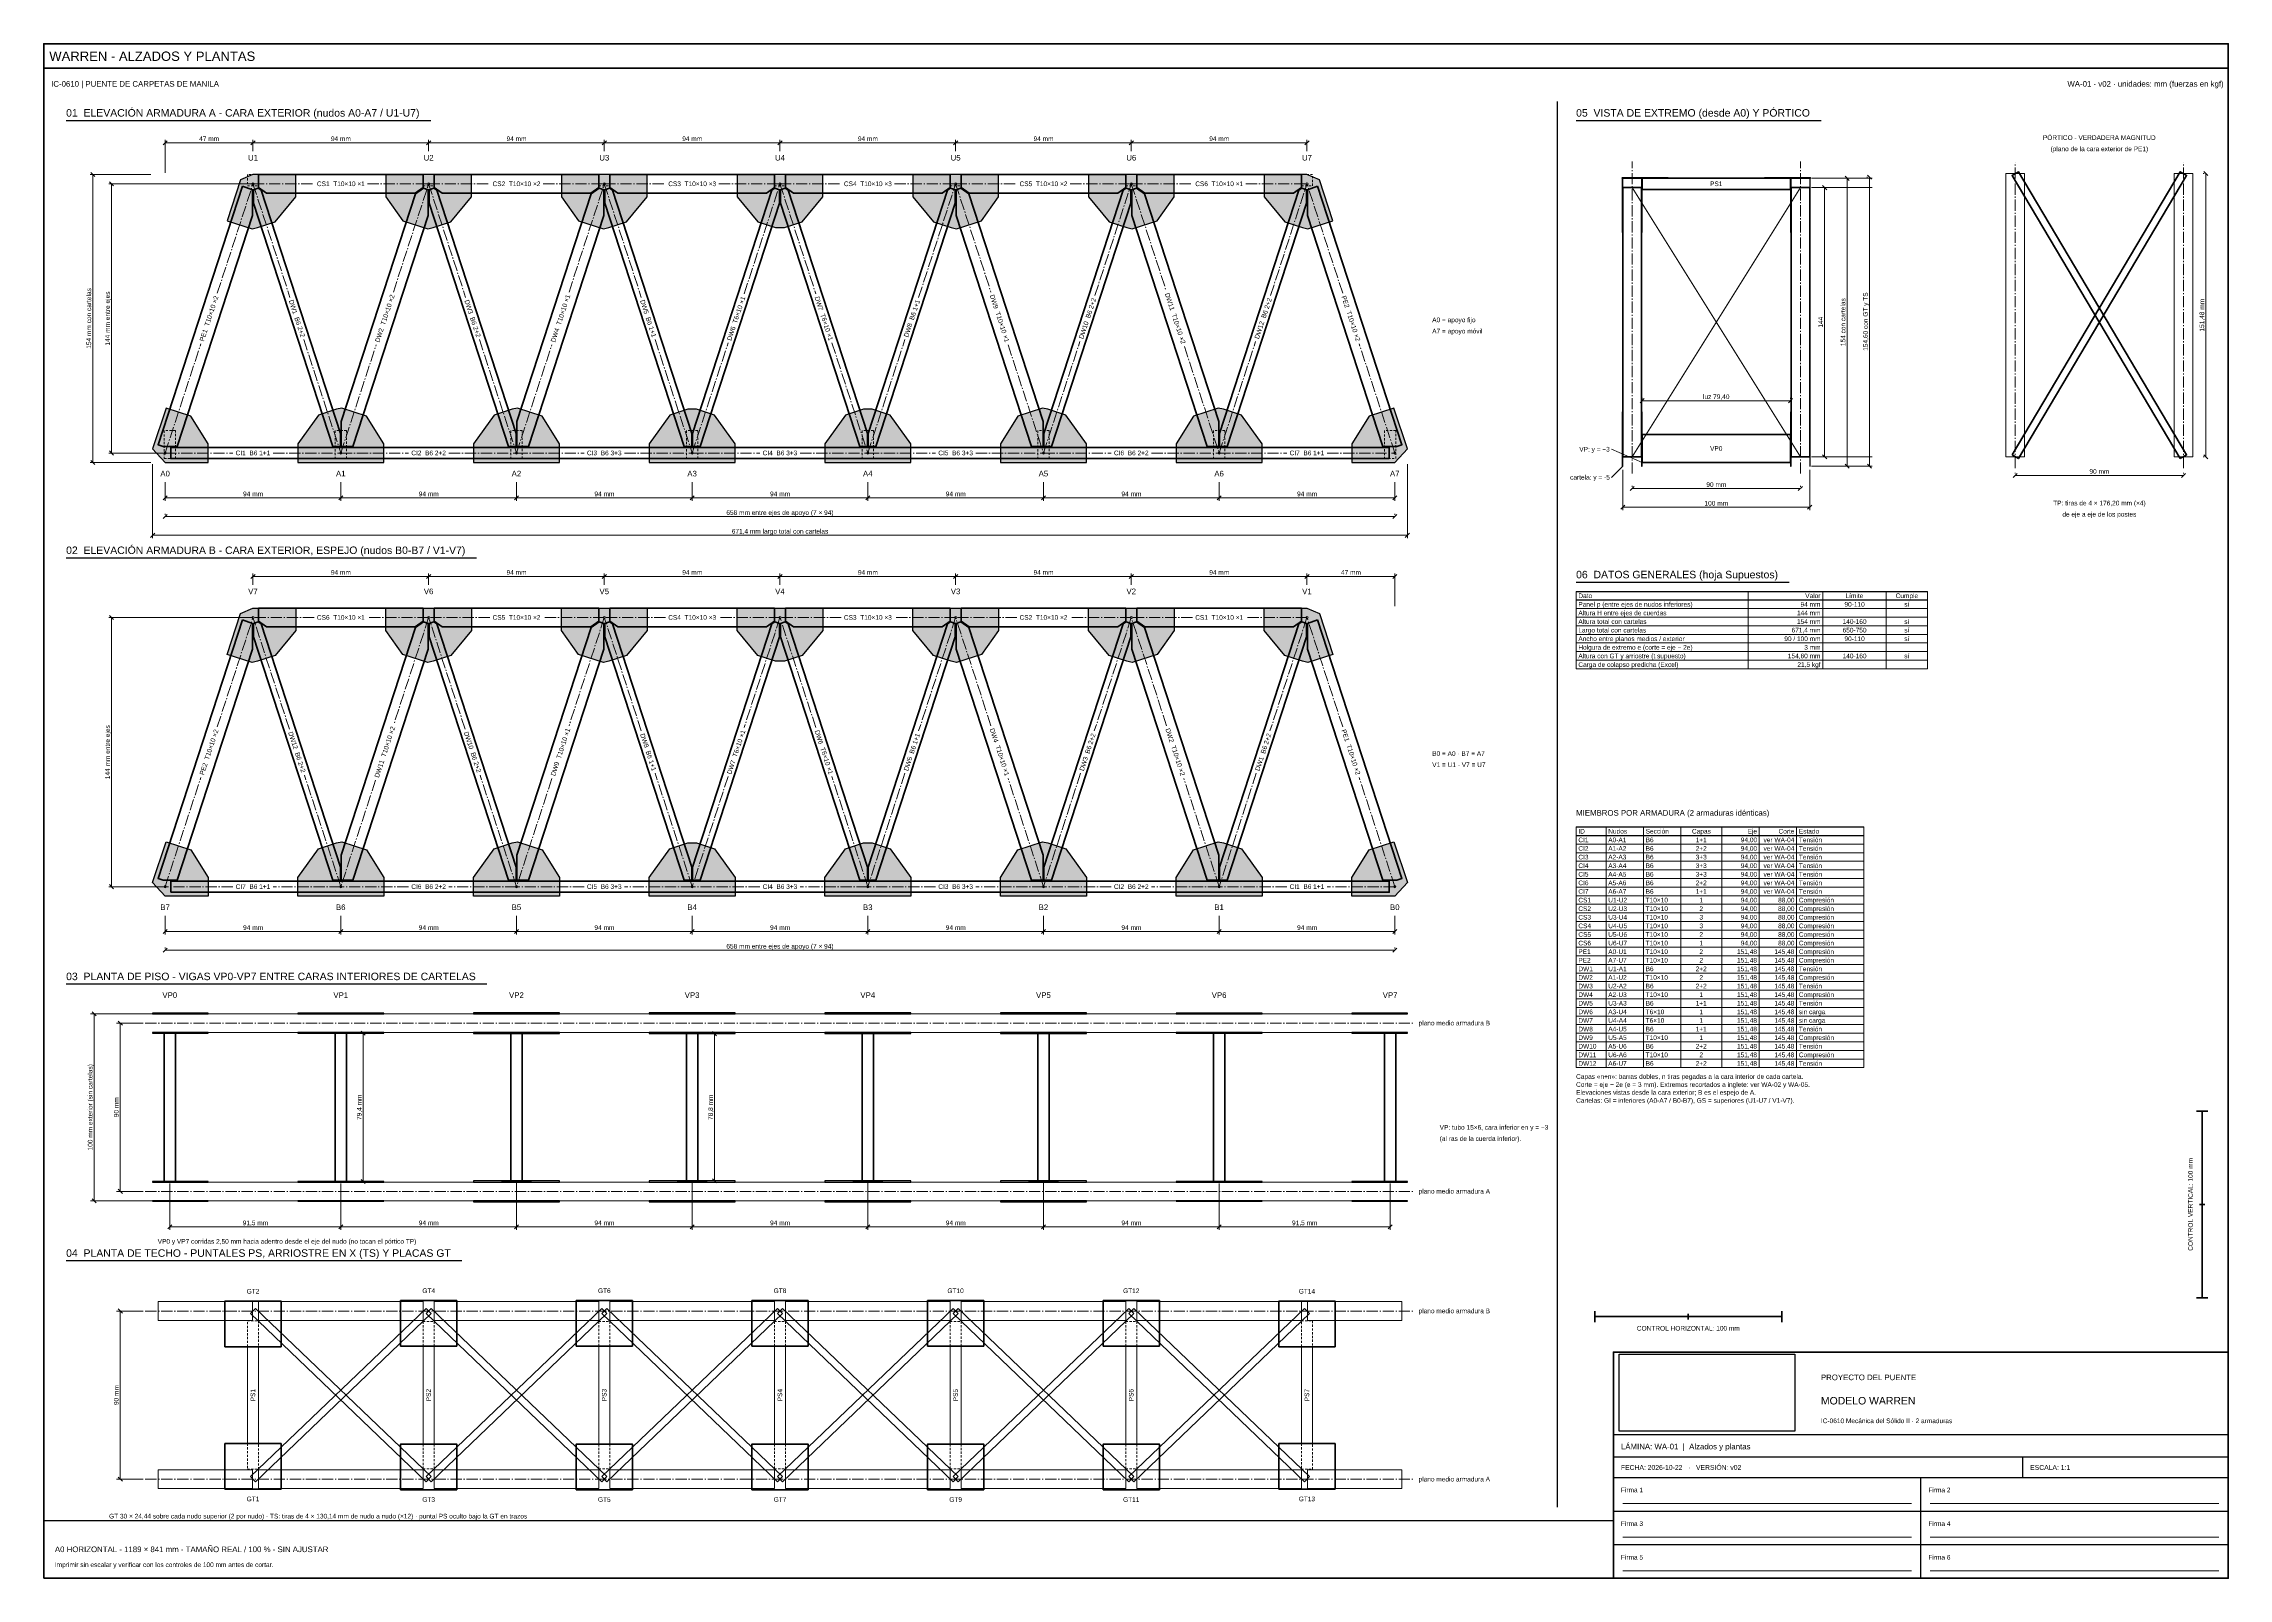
# Model space of a CAD drawing. Header units: millimetres. Extents: x 10 to 1179, y 10 to 831.
import ezdxf

# ---------------------------------------------------------------- set-up
doc = ezdxf.new("R2010")
doc.units = ezdxf.units.MM
doc.linetypes.add('LT_EJE', pattern=[8.6, 6, -1, 0.6, -1])
doc.linetypes.add('LT_OCULTA', pattern=[2, 1.2, -0.8])
for name, color, linetype, lineweight in [('CAJETIN', 7, 'CONTINUOUS', 30), ('CARTELA', 7, 'CONTINUOUS', 25), ('CONTROL', 7, 'CONTINUOUS', 35), ('COTA', 7, 'CONTINUOUS', 13), ('EJE', 1, 'LT_EJE', 13), ('MARCO', 7, 'CONTINUOUS', 40), ('OCULTA', 8, 'LT_OCULTA', 18), ('SOMBRA', 254, 'CONTINUOUS', 0), ('TEXTO', 7, 'CONTINUOUS', 18), ('VISTA', 7, 'CONTINUOUS', 35), ('VISTA_FINA', 7, 'CONTINUOUS', 18)]:
    doc.layers.add(name, color=color, linetype=linetype, lineweight=lineweight)
doc.styles.add('PLANO', font='arial.ttf')
picture_1 = doc.add_image_def('image1.png', size_in_pixel=(433, 190))

msp = doc.modelspace()

# ---------------------------------------------------------------- hatches: boundary and pattern name
at = {"layer": 'SOMBRA'}
h = msp.add_hatch(color=254, dxfattribs=at)
h.dxf.hatch_style = 1
h.paths.add_polyline_path([(108.2, 736.3), (121.5, 732), (124.4, 732.6), (133.9, 735.7), (145, 749), (145, 761), (122, 761), (115.3, 758.2)])
h = msp.add_hatch(color=254, dxfattribs=at)
h.dxf.hatch_style = 1
h.paths.add_polyline_path([(193, 749), (202.2, 736.3), (215.5, 732), (218.4, 732.6), (227.9, 735.7), (239, 749), (239, 761), (193, 761)])
h = msp.add_hatch(color=254, dxfattribs=at)
h.dxf.hatch_style = 1
h.paths.add_polyline_path([(287, 749), (296.2, 736.3), (309.5, 732), (312.4, 732.6), (321.9, 735.7), (333, 749), (333, 761), (287, 761)])
h = msp.add_hatch(color=254, dxfattribs=at)
h.dxf.hatch_style = 1
h.paths.add_polyline_path([(381, 749), (392.1, 735.7), (401.6, 732.6), (406.4, 732.6), (415.9, 735.7), (427, 749), (427, 761), (381, 761)])
h = msp.add_hatch(color=254, dxfattribs=at)
h.dxf.hatch_style = 1
h.paths.add_polyline_path([(475, 749), (486.1, 735.7), (495.6, 732.6), (498.5, 732), (511.8, 736.3), (521, 749), (521, 761), (475, 761)])
h = msp.add_hatch(color=254, dxfattribs=at)
h.dxf.hatch_style = 1
h.paths.add_polyline_path([(569, 749), (580.1, 735.7), (589.6, 732.6), (592.5, 732), (605.8, 736.3), (615, 749), (615, 761), (569, 761)])
h = msp.add_hatch(color=254, dxfattribs=at)
h.dxf.hatch_style = 1
h.paths.add_polyline_path([(663, 749), (674.1, 735.7), (683.6, 732.6), (686.5, 732), (699.8, 736.3), (692.7, 758.2), (686, 761), (663, 761)])
h = msp.add_hatch(color=254, dxfattribs=at)
h.dxf.hatch_style = 1
h.paths.add_polyline_path([(68.3, 614.2), (75, 607), (98, 607), (98, 617), (88.8, 631.7), (75.5, 636)])
h = msp.add_hatch(color=254, dxfattribs=at)
h.dxf.hatch_style = 1
h.paths.add_polyline_path([(146, 607), (192, 607), (192, 617), (182.8, 631.7), (169.5, 636), (166.6, 635.4), (157.1, 632.3), (146, 617)])
h = msp.add_hatch(color=254, dxfattribs=at)
h.dxf.hatch_style = 1
h.paths.add_polyline_path([(240, 607), (286, 607), (286, 617), (276.8, 631.7), (263.5, 636), (260.6, 635.4), (251.1, 632.3), (240, 617)])
h = msp.add_hatch(color=254, dxfattribs=at)
h.dxf.hatch_style = 1
h.paths.add_polyline_path([(334, 607), (380, 607), (380, 617), (368.9, 632.3), (359.4, 635.4), (354.6, 635.4), (345.1, 632.3), (334, 617)])
h = msp.add_hatch(color=254, dxfattribs=at)
h.dxf.hatch_style = 1
h.paths.add_polyline_path([(428, 607), (474, 607), (474, 617), (462.9, 632.3), (453.4, 635.4), (448.6, 635.4), (439.1, 632.3), (428, 617)])
h = msp.add_hatch(color=254, dxfattribs=at)
h.dxf.hatch_style = 1
h.paths.add_polyline_path([(522, 607), (568, 607), (568, 617), (556.9, 632.3), (547.4, 635.4), (544.5, 636), (531.2, 631.7), (522, 617)])
h = msp.add_hatch(color=254, dxfattribs=at)
h.dxf.hatch_style = 1
h.paths.add_polyline_path([(616, 607), (662, 607), (662, 617), (650.9, 632.3), (641.4, 635.4), (638.5, 636), (625.2, 631.7), (616, 617)])
h = msp.add_hatch(color=254, dxfattribs=at)
h.dxf.hatch_style = 1
h.paths.add_polyline_path([(710, 607), (733, 607), (739.7, 614.2), (732.5, 636), (719.2, 631.7), (710, 617)])
h = msp.add_hatch(color=254, dxfattribs=at)
h.dxf.hatch_style = 1
h.paths.add_polyline_path([(145, 517), (133.9, 503.7), (124.4, 500.6), (121.5, 500), (108.2, 504.3), (115.3, 526.2), (122, 529), (145, 529)])
h = msp.add_hatch(color=254, dxfattribs=at)
h.dxf.hatch_style = 1
h.paths.add_polyline_path([(239, 517), (227.9, 503.7), (218.4, 500.6), (215.5, 500), (202.2, 504.3), (193, 517), (193, 529), (239, 529)])
h = msp.add_hatch(color=254, dxfattribs=at)
h.dxf.hatch_style = 1
h.paths.add_polyline_path([(333, 517), (321.9, 503.7), (312.4, 500.6), (309.5, 500), (296.2, 504.3), (287, 517), (287, 529), (333, 529)])
h = msp.add_hatch(color=254, dxfattribs=at)
h.dxf.hatch_style = 1
h.paths.add_polyline_path([(427, 517), (415.9, 503.7), (406.4, 500.6), (401.6, 500.6), (392.1, 503.7), (381, 517), (381, 529), (427, 529)])
h = msp.add_hatch(color=254, dxfattribs=at)
h.dxf.hatch_style = 1
h.paths.add_polyline_path([(521, 517), (511.8, 504.3), (498.5, 500), (495.6, 500.6), (486.1, 503.7), (475, 517), (475, 529), (521, 529)])
h = msp.add_hatch(color=254, dxfattribs=at)
h.dxf.hatch_style = 1
h.paths.add_polyline_path([(615, 517), (605.8, 504.3), (592.5, 500), (589.6, 500.6), (580.1, 503.7), (569, 517), (569, 529), (615, 529)])
h = msp.add_hatch(color=254, dxfattribs=at)
h.dxf.hatch_style = 1
h.paths.add_polyline_path([(699.8, 504.3), (686.5, 500), (683.6, 500.6), (674.1, 503.7), (663, 517), (663, 529), (686, 529), (692.7, 526.2)])
h = msp.add_hatch(color=254, dxfattribs=at)
h.dxf.hatch_style = 1
h.paths.add_polyline_path([(98, 375), (75, 375), (68.3, 382.2), (75.5, 404), (88.8, 399.7), (98, 385)])
h = msp.add_hatch(color=254, dxfattribs=at)
h.dxf.hatch_style = 1
h.paths.add_polyline_path([(192, 375), (146, 375), (146, 385), (157.1, 400.3), (166.6, 403.4), (169.5, 404), (182.8, 399.7), (192, 385)])
h = msp.add_hatch(color=254, dxfattribs=at)
h.dxf.hatch_style = 1
h.paths.add_polyline_path([(286, 375), (240, 375), (240, 385), (251.1, 400.3), (260.6, 403.4), (263.5, 404), (276.8, 399.7), (286, 385)])
h = msp.add_hatch(color=254, dxfattribs=at)
h.dxf.hatch_style = 1
h.paths.add_polyline_path([(380, 375), (334, 375), (334, 385), (345.1, 400.3), (354.6, 403.4), (359.4, 403.4), (368.9, 400.3), (380, 385)])
h = msp.add_hatch(color=254, dxfattribs=at)
h.dxf.hatch_style = 1
h.paths.add_polyline_path([(474, 375), (428, 375), (428, 385), (439.1, 400.3), (448.6, 403.4), (453.4, 403.4), (462.9, 400.3), (474, 385)])
h = msp.add_hatch(color=254, dxfattribs=at)
h.dxf.hatch_style = 1
h.paths.add_polyline_path([(568, 375), (522, 375), (522, 385), (531.2, 399.7), (544.5, 404), (547.4, 403.4), (556.9, 400.3), (568, 385)])
h = msp.add_hatch(color=254, dxfattribs=at)
h.dxf.hatch_style = 1
h.paths.add_polyline_path([(662, 375), (616, 375), (616, 385), (625.2, 399.7), (638.5, 404), (641.4, 403.4), (650.9, 400.3), (662, 385)])
h = msp.add_hatch(color=254, dxfattribs=at)
h.dxf.hatch_style = 1
h.paths.add_polyline_path([(739.7, 382.2), (733, 375), (710, 375), (710, 385), (719.2, 399.7), (732.5, 404)])

# ---------------------------------------------------------------- linework, layer by layer
at = {"layer": 'CAJETIN'}
for p, q in [((820, 48), (820, 800)), ((22, 790), (217.1, 790)), ((830, 790), (961.1, 790)), ((22, 556), (241.6, 556)), ((830, 543), (944.1, 543)), ((830, 538), (1018, 538)), ((830, 533.4), (1018, 533.4)), ((830, 412), (984, 412)), ((830, 407.4), (984, 407.4)), ((22, 328), (247.2, 328)), ((22, 180), (233.8, 180)), ((850, 87), (1179, 87)), ((850, 75), (1179, 75)), ((1069, 64), (1069, 75)), ((850, 64), (1179, 64)), ((1014.5, 10), (1014.5, 64)), ((10, 41), (850, 41)), ((850, 46), (1179, 46)), ((850, 28), (1179, 28))]:
    msp.add_line(p, q, dxfattribs=at)
at = {"layer": 'CARTELA'}
for points in [[(108.2, 736.3), (121.5, 732), (124.4, 732.6), (133.9, 735.7), (145, 749), (145, 761), (122, 761), (115.3, 758.2)], [(193, 749), (202.2, 736.3), (215.5, 732), (218.4, 732.6), (227.9, 735.7), (239, 749), (239, 761), (193, 761)], [(287, 749), (296.2, 736.3), (309.5, 732), (312.4, 732.6), (321.9, 735.7), (333, 749), (333, 761), (287, 761)], [(381, 749), (392.1, 735.7), (401.6, 732.6), (406.4, 732.6), (415.9, 735.7), (427, 749), (427, 761), (381, 761)], [(475, 749), (486.1, 735.7), (495.6, 732.6), (498.5, 732), (511.8, 736.3), (521, 749), (521, 761), (475, 761)], [(569, 749), (580.1, 735.7), (589.6, 732.6), (592.5, 732), (605.8, 736.3), (615, 749), (615, 761), (569, 761)], [(663, 749), (674.1, 735.7), (683.6, 732.6), (686.5, 732), (699.8, 736.3), (692.7, 758.2), (686, 761), (663, 761)], [(854.7, 730), (855, 730), (855, 759), (854.7, 759)], [(865, 730), (865.3, 730), (865.3, 759), (865, 759)], [(944.7, 730), (945, 730), (945, 759), (944.7, 759)], [(955, 730), (955.3, 730), (955.3, 759), (955, 759)], [(68.3, 614.2), (75, 607), (98, 607), (98, 617), (88.8, 631.7), (75.5, 636)], [(146, 607), (192, 607), (192, 617), (182.8, 631.7), (169.5, 636), (166.6, 635.4), (157.1, 632.3), (146, 617)], [(240, 607), (286, 607), (286, 617), (276.8, 631.7), (263.5, 636), (260.6, 635.4), (251.1, 632.3), (240, 617)], [(334, 607), (380, 607), (380, 617), (368.9, 632.3), (359.4, 635.4), (354.6, 635.4), (345.1, 632.3), (334, 617)], [(428, 607), (474, 607), (474, 617), (462.9, 632.3), (453.4, 635.4), (448.6, 635.4), (439.1, 632.3), (428, 617)], [(522, 607), (568, 607), (568, 617), (556.9, 632.3), (547.4, 635.4), (544.5, 636), (531.2, 631.7), (522, 617)], [(616, 607), (662, 607), (662, 617), (650.9, 632.3), (641.4, 635.4), (638.5, 636), (625.2, 631.7), (616, 617)], [(710, 607), (733, 607), (739.7, 614.2), (732.5, 636), (719.2, 631.7), (710, 617)], [(854.7, 605), (855, 605), (855, 634), (854.7, 634)], [(865, 605), (865.3, 605), (865.3, 634), (865, 634)], [(944.7, 605), (945, 605), (945, 634), (944.7, 634)], [(955, 605), (955.3, 605), (955.3, 634), (955, 634)], [(145, 517), (133.9, 503.7), (124.4, 500.6), (121.5, 500), (108.2, 504.3), (115.3, 526.2), (122, 529), (145, 529)], [(239, 517), (227.9, 503.7), (218.4, 500.6), (215.5, 500), (202.2, 504.3), (193, 517), (193, 529), (239, 529)], [(333, 517), (321.9, 503.7), (312.4, 500.6), (309.5, 500), (296.2, 504.3), (287, 517), (287, 529), (333, 529)], [(427, 517), (415.9, 503.7), (406.4, 500.6), (401.6, 500.6), (392.1, 503.7), (381, 517), (381, 529), (427, 529)], [(521, 517), (511.8, 504.3), (498.5, 500), (495.6, 500.6), (486.1, 503.7), (475, 517), (475, 529), (521, 529)], [(615, 517), (605.8, 504.3), (592.5, 500), (589.6, 500.6), (580.1, 503.7), (569, 517), (569, 529), (615, 529)], [(699.8, 504.3), (686.5, 500), (683.6, 500.6), (674.1, 503.7), (663, 517), (663, 529), (686, 529), (692.7, 526.2)], [(98, 375), (75, 375), (68.3, 382.2), (75.5, 404), (88.8, 399.7), (98, 385)], [(192, 375), (146, 375), (146, 385), (157.1, 400.3), (166.6, 403.4), (169.5, 404), (182.8, 399.7), (192, 385)], [(286, 375), (240, 375), (240, 385), (251.1, 400.3), (260.6, 403.4), (263.5, 404), (276.8, 399.7), (286, 385)], [(380, 375), (334, 375), (334, 385), (345.1, 400.3), (354.6, 403.4), (359.4, 403.4), (368.9, 400.3), (380, 385)], [(474, 375), (428, 375), (428, 385), (439.1, 400.3), (448.6, 403.4), (453.4, 403.4), (462.9, 400.3), (474, 385)], [(568, 375), (522, 375), (522, 385), (531.2, 399.7), (544.5, 404), (547.4, 403.4), (556.9, 400.3), (568, 385)], [(662, 375), (616, 375), (616, 385), (625.2, 399.7), (638.5, 404), (641.4, 403.4), (650.9, 400.3), (662, 385)], [(739.7, 382.2), (733, 375), (710, 375), (710, 385), (719.2, 399.7), (732.5, 404)], [(68.3, 312), (98, 312), (98, 312.3), (68.3, 312.3)], [(146, 312), (192, 312), (192, 312.3), (146, 312.3)], [(240, 312), (286, 312), (286, 312.6), (240, 312.6)], [(334, 312), (380, 312), (380, 312.6), (334, 312.6)], [(428, 312), (474, 312), (474, 312.6), (428, 312.6)], [(522, 312), (568, 312), (568, 312.6), (522, 312.6)], [(616, 312), (662, 312), (662, 312.3), (616, 312.3)], [(710, 312), (739.7, 312), (739.7, 312.3), (710, 312.3)], [(68.3, 301.7), (98, 301.7), (98, 302), (68.3, 302)], [(146, 301.7), (192, 301.7), (192, 302), (146, 302)], [(240, 301.4), (286, 301.4), (286, 302), (240, 302)], [(334, 301.4), (380, 301.4), (380, 302), (334, 302)], [(428, 301.4), (474, 301.4), (474, 302), (428, 302)], [(522, 301.4), (568, 301.4), (568, 302), (522, 302)], [(616, 301.7), (662, 301.7), (662, 302), (616, 302)], [(710, 301.7), (739.7, 301.7), (739.7, 302), (710, 302)], [(68.3, 222), (98, 222), (98, 222.3), (68.3, 222.3)], [(146, 222), (192, 222), (192, 222.3), (146, 222.3)], [(240, 222), (286, 222), (286, 222.6), (240, 222.6)], [(334, 222), (380, 222), (380, 222.6), (334, 222.6)], [(428, 222), (474, 222), (474, 222.6), (428, 222.6)], [(522, 222), (568, 222), (568, 222.6), (522, 222.6)], [(616, 222), (662, 222), (662, 222.3), (616, 222.3)], [(710, 222), (739.7, 222), (739.7, 222.3), (710, 222.3)], [(68.3, 211.7), (98, 211.7), (98, 212), (68.3, 212)], [(146, 211.7), (192, 211.7), (192, 212), (146, 212)], [(240, 211.4), (286, 211.4), (286, 212), (240, 212)], [(334, 211.4), (380, 211.4), (380, 212), (334, 212)], [(428, 211.4), (474, 211.4), (474, 212), (428, 212)], [(522, 211.4), (568, 211.4), (568, 212), (522, 212)], [(616, 211.7), (662, 211.7), (662, 212), (616, 212)], [(710, 211.7), (739.7, 211.7), (739.7, 212), (710, 212)]]:
    msp.add_lwpolyline(points, close=True, dxfattribs=at)
at = {"layer": 'CONTROL'}
for p, q in [((1162, 260), (1168, 260)), ((1165, 160), (1165, 260)), ((1163.5, 210), (1166.5, 210)), ((840, 147), (840, 153)), ((940, 147), (940, 153)), ((1162, 160), (1168, 160)), ((840, 150), (940, 150)), ((890, 148.5), (890, 151.5))]:
    msp.add_line(p, q, dxfattribs=at)
at = {"layer": 'COTA'}
for p, q in [((73.9, 776.9), (76.1, 779.1)), ((75, 762), (75, 779.5)), ((75, 779), (75, 779.5)), ((75, 778), (122, 778)), ((120.9, 776.9), (123.1, 779.1)), ((120.9, 776.9), (123.1, 779.1)), ((122, 779), (122, 779.5)), ((122, 773.5), (122, 779.5)), ((122, 779), (122, 779.5)), ((122, 778), (216, 778)), ((214.9, 776.9), (217.1, 779.1)), ((214.9, 776.9), (217.1, 779.1)), ((216, 779), (216, 779.5)), ((216, 779), (216, 779.5)), ((216, 773.5), (216, 779.5)), ((216, 778), (310, 778)), ((308.9, 776.9), (311.1, 779.1)), ((308.9, 776.9), (311.1, 779.1)), ((310, 779), (310, 779.5)), ((310, 779), (310, 779.5)), ((310, 773.5), (310, 779.5)), ((310, 778), (404, 778)), ((402.9, 776.9), (405.1, 779.1)), ((402.9, 776.9), (405.1, 779.1)), ((404, 779), (404, 779.5)), ((404, 779), (404, 779.5)), ((404, 773.5), (404, 779.5)), ((404, 778), (498, 778)), ((496.9, 776.9), (499.1, 779.1)), ((496.9, 776.9), (499.1, 779.1)), ((498, 779), (498, 779.5)), ((498, 779), (498, 779.5)), ((498, 773.5), (498, 779.5)), ((498, 778), (592, 778)), ((590.9, 776.9), (593.1, 779.1)), ((590.9, 776.9), (593.1, 779.1)), ((592, 779), (592, 779.5)), ((592, 779), (592, 779.5)), ((592, 773.5), (592, 779.5)), ((592, 778), (686, 778)), ((684.9, 776.9), (687.1, 779.1)), ((686, 779), (686, 779.5)), ((686, 773.5), (686, 779.5)), ((67.3, 761), (34.8, 761)), ((35.3, 761), (34.8, 761)), ((37.4, 759.9), (35.2, 762.1)), ((36.3, 607), (36.3, 761)), ((976.1, 757.9), (973.9, 760.1)), ((988.1, 758.5), (985.9, 760.7)), ((1166, 761.5), (1165.5, 761.5)), ((1168.1, 760.4), (1165.9, 762.6)), ((1167, 610), (1167, 761.5)), ((122, 756), (44.8, 756)), ((45.3, 756), (44.8, 756)), ((47.4, 754.9), (45.2, 757.1)), ((46.3, 612), (46.3, 756)), ((956, 759), (988.5, 759)), ((956, 754), (988.5, 754)), ((962, 754), (961.5, 754)), ((964.1, 752.9), (961.9, 755.1)), ((963, 610), (963, 754)), ((974, 759), (973.5, 759)), ((975, 605), (975, 759)), ((986, 759.6), (985.5, 759.6)), ((987, 605), (987, 759.6)), ((864.2, 638.9), (866.4, 641.1)), ((865.3, 641), (865.3, 641.5)), ((865.3, 640), (944.7, 640)), ((943.6, 638.9), (945.8, 641.1)), ((944.7, 641), (944.7, 641.5)), ((37.4, 605.9), (35.2, 608.1)), ((75, 612), (44.8, 612)), ((45.3, 612), (44.8, 612)), ((47.4, 610.9), (45.2, 613.1)), ((865.3, 607), (849, 614)), ((956, 610), (988.5, 610)), ((962, 610), (961.5, 610)), ((964.1, 608.9), (961.9, 611.1)), ((1166, 610), (1165.5, 610)), ((1168.1, 608.9), (1165.9, 611.1)), ((67.3, 607), (34.8, 607)), ((35.3, 607), (34.8, 607)), ((68.3, 606), (68.3, 566.5)), ((75, 596.5), (75, 586.5)), ((169, 596.5), (169, 586.5)), ((263, 596.5), (263, 586.5)), ((357, 596.5), (357, 586.5)), ((451, 596.5), (451, 586.5)), ((545, 596.5), (545, 586.5)), ((639, 596.5), (639, 586.5)), ((733, 596.5), (733, 586.5)), ((739.7, 606), (739.7, 566.5)), ((855, 605), (849, 599)), ((855, 603), (855, 581.5)), ((955, 603), (955, 581.5)), ((956, 605), (988.5, 605)), ((974, 605), (973.5, 605)), ((976.1, 603.9), (973.9, 606.1)), ((986, 605), (985.5, 605)), ((988.1, 603.9), (985.9, 606.1)), ((1063.9, 598.9), (1066.1, 601.1)), ((1065, 601), (1065, 601.5)), ((1065, 600), (1155, 600)), ((1153.9, 598.9), (1156.1, 601.1)), ((1155, 601), (1155, 601.5)), ((73.9, 586.9), (76.1, 589.1)), ((75, 589), (75, 589.5)), ((75, 588), (169, 588)), ((167.9, 586.9), (170.1, 589.1)), ((167.9, 586.9), (170.1, 589.1)), ((169, 589), (169, 589.5)), ((169, 589), (169, 589.5)), ((169, 588), (263, 588)), ((261.9, 586.9), (264.1, 589.1)), ((261.9, 586.9), (264.1, 589.1)), ((263, 589), (263, 589.5)), ((263, 589), (263, 589.5)), ((263, 588), (357, 588)), ((355.9, 586.9), (358.1, 589.1)), ((355.9, 586.9), (358.1, 589.1)), ((357, 589), (357, 589.5)), ((357, 589), (357, 589.5)), ((357, 588), (451, 588)), ((449.9, 586.9), (452.1, 589.1)), ((449.9, 586.9), (452.1, 589.1)), ((451, 589), (451, 589.5)), ((451, 589), (451, 589.5)), ((451, 588), (545, 588)), ((543.9, 586.9), (546.1, 589.1)), ((543.9, 586.9), (546.1, 589.1)), ((545, 589), (545, 589.5)), ((545, 589), (545, 589.5)), ((545, 588), (639, 588)), ((637.9, 586.9), (640.1, 589.1)), ((637.9, 586.9), (640.1, 589.1)), ((639, 589), (639, 589.5)), ((639, 589), (639, 589.5)), ((639, 588), (733, 588)), ((731.9, 586.9), (734.1, 589.1)), ((733, 589), (733, 589.5)), ((855, 584), (855, 584.5)), ((858.9, 591.9), (861.1, 594.1)), ((860, 594), (860, 594.5)), ((860, 593), (950, 593)), ((948.9, 591.9), (951.1, 594.1)), ((950, 594), (950, 594.5)), ((955, 584), (955, 584.5)), ((73.9, 576.9), (76.1, 579.1)), ((75, 579), (75, 579.5)), ((75, 578), (733, 578)), ((731.9, 576.9), (734.1, 579.1)), ((733, 579), (733, 579.5)), ((853.9, 581.9), (856.1, 584.1)), ((855, 583), (955, 583)), ((953.9, 581.9), (956.1, 584.1)), ((67.2, 566.9), (69.4, 569.1)), ((68.3, 569), (68.3, 569.5)), ((68.3, 568), (739.7, 568)), ((738.6, 566.9), (740.8, 569.1)), ((739.7, 569), (739.7, 569.5)), ((120.9, 544.9), (123.1, 547.1)), ((122, 547), (122, 547.5)), ((122, 541.5), (122, 547.5)), ((122, 546), (216, 546)), ((214.9, 544.9), (217.1, 547.1)), ((214.9, 544.9), (217.1, 547.1)), ((216, 547), (216, 547.5)), ((216, 547), (216, 547.5)), ((216, 541.5), (216, 547.5)), ((216, 546), (310, 546)), ((308.9, 544.9), (311.1, 547.1)), ((308.9, 544.9), (311.1, 547.1)), ((310, 547), (310, 547.5)), ((310, 547), (310, 547.5)), ((310, 541.5), (310, 547.5)), ((310, 546), (404, 546)), ((402.9, 544.9), (405.1, 547.1)), ((402.9, 544.9), (405.1, 547.1)), ((404, 547), (404, 547.5)), ((404, 547), (404, 547.5)), ((404, 541.5), (404, 547.5)), ((404, 546), (498, 546)), ((496.9, 544.9), (499.1, 547.1)), ((496.9, 544.9), (499.1, 547.1)), ((498, 547), (498, 547.5)), ((498, 547), (498, 547.5)), ((498, 541.5), (498, 547.5)), ((498, 546), (592, 546)), ((590.9, 544.9), (593.1, 547.1)), ((590.9, 544.9), (593.1, 547.1)), ((592, 547), (592, 547.5)), ((592, 547), (592, 547.5)), ((592, 541.5), (592, 547.5)), ((592, 546), (686, 546)), ((684.9, 544.9), (687.1, 547.1)), ((684.9, 544.9), (687.1, 547.1)), ((686, 547), (686, 547.5)), ((686, 541.5), (686, 547.5)), ((686, 547), (686, 547.5)), ((686, 546), (733, 546)), ((731.9, 544.9), (734.1, 547.1)), ((733, 530), (733, 547.5)), ((733, 547), (733, 547.5)), ((830, 538), (830, 496.6)), ((922, 538), (922, 496.6)), ((962, 538), (962, 496.6)), ((996, 538), (996, 496.6)), ((1018, 538), (1018, 496.6)), ((830, 528.8), (1018, 528.8)), ((122, 524), (44.8, 524)), ((45.3, 524), (44.8, 524)), ((47.4, 522.9), (45.2, 525.1)), ((46.3, 380), (46.3, 524)), ((830, 524.2), (1018, 524.2)), ((830, 519.6), (1018, 519.6)), ((830, 515), (1018, 515)), ((830, 510.4), (1018, 510.4)), ((830, 505.8), (1018, 505.8)), ((830, 501.2), (1018, 501.2)), ((830, 496.6), (1018, 496.6)), ((830, 412), (830, 283.2)), ((846, 412), (846, 283.2)), ((866, 412), (866, 283.2)), ((886, 412), (886, 283.2)), ((908, 412), (908, 283.2)), ((928, 412), (928, 283.2)), ((948, 412), (948, 283.2)), ((984, 412), (984, 283.2)), ((830, 402.8), (984, 402.8)), ((830, 398.2), (984, 398.2)), ((830, 393.6), (984, 393.6)), ((830, 389), (984, 389)), ((75, 380), (44.8, 380)), ((45.3, 380), (44.8, 380)), ((47.4, 378.9), (45.2, 381.1)), ((830, 384.4), (984, 384.4)), ((830, 379.8), (984, 379.8)), ((830, 375.2), (984, 375.2)), ((75, 364.5), (75, 354.5)), ((169, 364.5), (169, 354.5)), ((263, 364.5), (263, 354.5)), ((357, 364.5), (357, 354.5)), ((451, 364.5), (451, 354.5)), ((545, 364.5), (545, 354.5)), ((639, 364.5), (639, 354.5)), ((733, 364.5), (733, 354.5)), ((830, 370.6), (984, 370.6)), ((830, 366), (984, 366)), ((73.9, 354.9), (76.1, 357.1)), ((75, 357), (75, 357.5)), ((75, 356), (169, 356)), ((167.9, 354.9), (170.1, 357.1)), ((167.9, 354.9), (170.1, 357.1)), ((169, 357), (169, 357.5)), ((169, 357), (169, 357.5)), ((169, 356), (263, 356)), ((261.9, 354.9), (264.1, 357.1)), ((261.9, 354.9), (264.1, 357.1)), ((263, 357), (263, 357.5)), ((263, 357), (263, 357.5)), ((263, 356), (357, 356)), ((355.9, 354.9), (358.1, 357.1)), ((355.9, 354.9), (358.1, 357.1)), ((357, 357), (357, 357.5)), ((357, 357), (357, 357.5)), ((357, 356), (451, 356)), ((449.9, 354.9), (452.1, 357.1)), ((449.9, 354.9), (452.1, 357.1)), ((451, 357), (451, 357.5)), ((451, 357), (451, 357.5)), ((451, 356), (545, 356)), ((543.9, 354.9), (546.1, 357.1)), ((543.9, 354.9), (546.1, 357.1)), ((545, 357), (545, 357.5)), ((545, 357), (545, 357.5)), ((545, 356), (639, 356)), ((637.9, 354.9), (640.1, 357.1)), ((637.9, 354.9), (640.1, 357.1)), ((639, 357), (639, 357.5)), ((639, 357), (639, 357.5)), ((639, 356), (733, 356)), ((731.9, 354.9), (734.1, 357.1)), ((733, 357), (733, 357.5)), ((830, 361.4), (984, 361.4)), ((830, 356.8), (984, 356.8)), ((830, 352.2), (984, 352.2)), ((73.9, 344.9), (76.1, 347.1)), ((75, 347), (75, 347.5)), ((75, 346), (733, 346)), ((731.9, 344.9), (734.1, 347.1)), ((733, 347), (733, 347.5)), ((830, 347.6), (984, 347.6)), ((830, 343), (984, 343)), ((830, 338.4), (984, 338.4)), ((830, 333.8), (984, 333.8)), ((830, 329.2), (984, 329.2)), ((830, 324.6), (984, 324.6)), ((830, 320), (984, 320)), ((35, 312), (76, 312)), ((36, 312), (35.5, 312)), ((38.1, 310.9), (35.9, 313.1)), ((37, 212), (37, 312)), ((49, 307), (63.3, 307)), ((50, 307), (49.5, 307)), ((52.1, 305.9), (49.9, 308.1)), ((51, 217), (51, 307)), ((830, 315.4), (984, 315.4)), ((830, 310.8), (984, 310.8)), ((830, 306.2), (984, 306.2)), ((172.5, 301.7), (182.5, 301.7)), ((180, 301.7), (179.5, 301.7)), ((182.1, 300.6), (179.9, 302.8)), ((181, 222.3), (181, 301.7)), ((360.5, 301.4), (370.5, 301.4)), ((368, 301.4), (367.5, 301.4)), ((370.1, 300.3), (367.9, 302.5)), ((369, 222.6), (369, 301.4)), ((830, 301.6), (984, 301.6)), ((830, 297), (984, 297)), ((830, 292.4), (984, 292.4)), ((830, 287.8), (984, 287.8)), ((830, 283.2), (984, 283.2)), ((172.5, 222.3), (182.5, 222.3)), ((180, 222.3), (179.5, 222.3)), ((182.1, 221.2), (179.9, 223.4)), ((360.5, 222.6), (370.5, 222.6)), ((368, 222.6), (367.5, 222.6)), ((370.1, 221.5), (367.9, 223.7)), ((35, 212), (76, 212)), ((36, 212), (35.5, 212)), ((38.1, 210.9), (35.9, 213.1)), ((49, 217), (63.3, 217)), ((50, 217), (49.5, 217)), ((52.1, 215.9), (49.9, 218.1)), ((77.5, 221.3), (77.5, 196.5)), ((169, 221.3), (169, 196.5)), ((263, 221.6), (263, 196.5)), ((357, 221.6), (357, 196.5)), ((451, 221.6), (451, 196.5)), ((545, 221.6), (545, 196.5)), ((639, 221.3), (639, 196.5)), ((730.5, 221.3), (730.5, 196.5)), ((76.4, 196.9), (78.6, 199.1)), ((77.5, 199), (77.5, 199.5)), ((167.9, 196.9), (170.1, 199.1)), ((167.9, 196.9), (170.1, 199.1)), ((169, 199), (169, 199.5)), ((169, 199), (169, 199.5)), ((261.9, 196.9), (264.1, 199.1)), ((261.9, 196.9), (264.1, 199.1)), ((263, 199), (263, 199.5)), ((263, 199), (263, 199.5)), ((355.9, 196.9), (358.1, 199.1)), ((355.9, 196.9), (358.1, 199.1)), ((357, 199), (357, 199.5)), ((357, 199), (357, 199.5)), ((449.9, 196.9), (452.1, 199.1)), ((449.9, 196.9), (452.1, 199.1)), ((451, 199), (451, 199.5)), ((451, 199), (451, 199.5)), ((543.9, 196.9), (546.1, 199.1)), ((543.9, 196.9), (546.1, 199.1)), ((545, 199), (545, 199.5)), ((545, 199), (545, 199.5)), ((637.9, 196.9), (640.1, 199.1)), ((637.9, 196.9), (640.1, 199.1)), ((639, 199), (639, 199.5)), ((639, 199), (639, 199.5)), ((729.4, 196.9), (731.6, 199.1)), ((730.5, 199), (730.5, 199.5)), ((77.5, 198), (169, 198)), ((169, 198), (263, 198)), ((263, 198), (357, 198)), ((357, 198), (451, 198)), ((451, 198), (545, 198)), ((545, 198), (639, 198)), ((639, 198), (730.5, 198)), ((49, 153), (63.3, 153)), ((50, 153), (49.5, 153)), ((52.1, 151.9), (49.9, 154.1)), ((51, 63), (51, 153)), ((49, 63), (63.3, 63)), ((50, 63), (49.5, 63)), ((52.1, 61.9), (49.9, 64.1)), ((855, 50), (1009.5, 50)), ((1019.5, 50), (1174, 50)), ((855, 32), (1009.5, 32)), ((1019.5, 32), (1174, 32)), ((855, 14), (1009.5, 14)), ((1019.5, 14), (1174, 14))]:
    msp.add_line(p, q, dxfattribs=at)
at = {"layer": 'EJE'}
for p, q in [((860, 601), (860, 768)), ((950, 601), (950, 768)), ((1065, 604), (1065, 767.5)), ((1155, 604), (1155, 767.5)), ((102.9, 697.5), (122, 756)), ((122, 756), (154.7, 756)), ((122, 756), (141.8, 695.3)), ((183.3, 756), (216, 756)), ((197.1, 698.1), (216, 756)), ((216, 756), (248.7, 756)), ((216, 756), (235.8, 695.3)), ((277.3, 756), (310, 756)), ((291.1, 698.1), (310, 756)), ((310, 756), (342.7, 756)), ((310, 756), (329.8, 695.3)), ((371.3, 756), (404, 756)), ((384.8, 697.1), (404, 756)), ((404, 756), (436.7, 756)), ((404, 756), (423.2, 697.1)), ((465.3, 756), (498, 756)), ((478.2, 695.3), (498, 756)), ((498, 756), (530.7, 756)), ((498, 756), (516.9, 698.1)), ((559.3, 756), (592, 756)), ((572.5, 696.3), (592, 756)), ((592, 756), (624.7, 756)), ((592, 756), (610.6, 699)), ((653.3, 756), (686, 756)), ((666.5, 696.3), (686, 756)), ((705.1, 697.5), (686, 756)), ((75, 612), (94.1, 670.5)), ((149.2, 672.7), (169, 612)), ((169, 612), (187.9, 669.9)), ((243.2, 672.7), (263, 612)), ((263, 612), (281.9, 669.9)), ((337.2, 672.7), (357, 612)), ((357, 612), (376.2, 670.9)), ((431.8, 670.9), (451, 612)), ((451, 612), (470.8, 672.7)), ((526.1, 669.9), (545, 612)), ((545, 612), (564.5, 671.7)), ((620.4, 669), (639, 612)), ((639, 612), (658.5, 671.7)), ((733, 612), (713.9, 670.5)), ((75, 612), (111.2, 612)), ((132.8, 612), (169, 612)), ((169, 612), (205.2, 612)), ((226.8, 612), (263, 612)), ((263, 612), (299.2, 612)), ((320.8, 612), (357, 612)), ((357, 612), (393.2, 612)), ((414.8, 612), (451, 612)), ((451, 612), (487.2, 612)), ((508.8, 612), (545, 612)), ((545, 612), (581.2, 612)), ((602.8, 612), (639, 612)), ((639, 612), (675.2, 612)), ((696.8, 612), (733, 612)), ((102.9, 465.5), (122, 524)), ((154.7, 524), (122, 524)), ((141.5, 464.3), (122, 524)), ((216, 524), (183.3, 524)), ((216, 524), (197.4, 467)), ((248.7, 524), (216, 524)), ((235.5, 464.3), (216, 524)), ((310, 524), (277.3, 524)), ((310, 524), (291.1, 466.1)), ((342.7, 524), (310, 524)), ((329.8, 463.3), (310, 524)), ((404, 524), (371.3, 524)), ((404, 524), (384.8, 465.1)), ((436.7, 524), (404, 524)), ((423.2, 465.1), (404, 524)), ((498, 524), (465.3, 524)), ((498, 524), (478.2, 463.3)), ((530.7, 524), (498, 524)), ((516.9, 466.1), (498, 524)), ((592, 524), (559.3, 524)), ((592, 524), (572.2, 463.3)), ((624.7, 524), (592, 524)), ((610.9, 466.1), (592, 524)), ((686, 524), (653.3, 524)), ((686, 524), (666.2, 463.3)), ((705.1, 465.5), (686, 524)), ((75, 380), (94.1, 438.5)), ((169, 380), (149.5, 439.7)), ((187.6, 437), (169, 380)), ((263, 380), (243.5, 439.7)), ((281.9, 437.9), (263, 380)), ((357, 380), (337.2, 440.7)), ((376.2, 438.9), (357, 380)), ((451, 380), (431.8, 438.9)), ((470.8, 440.7), (451, 380)), ((545, 380), (526.1, 437.9)), ((564.8, 440.7), (545, 380)), ((639, 380), (620.1, 437.9)), ((658.8, 440.7), (639, 380)), ((733, 380), (713.9, 438.5)), ((111.2, 380), (75, 380)), ((169, 380), (132.8, 380)), ((205.2, 380), (169, 380)), ((263, 380), (226.8, 380)), ((299.2, 380), (263, 380)), ((357, 380), (320.8, 380)), ((393.2, 380), (357, 380)), ((451, 380), (414.8, 380)), ((487.2, 380), (451, 380)), ((545, 380), (508.8, 380)), ((581.2, 380), (545, 380)), ((639, 380), (602.8, 380)), ((675.2, 380), (639, 380)), ((733, 380), (696.8, 380)), ((64.3, 307), (743.7, 307)), ((64.3, 217), (743.7, 217)), ((64.3, 153), (743.7, 153)), ((64.3, 63), (743.7, 63))]:
    msp.add_line(p, q, dxfattribs=at)
at = {"layer": 'MARCO'}
msp.add_line((10, 818), (1179, 818), dxfattribs=at)
for points in [[(10, 10), (1179, 10), (1179, 831), (10, 831)], [(850, 10), (1179, 10), (1179, 131), (850, 131)]]:
    msp.add_lwpolyline(points, close=True, dxfattribs=at)
at = {"layer": 'OCULTA'}
for points in [[(119, 755), (125, 755), (125, 761), (119, 761)], [(213, 755), (219, 755), (219, 761), (213, 761)], [(307, 755), (313, 755), (313, 761), (307, 761)], [(401, 755), (407, 755), (407, 761), (401, 761)], [(495, 755), (501, 755), (501, 761), (495, 761)], [(589, 755), (595, 755), (595, 761), (589, 761)], [(683, 755), (689, 755), (689, 761), (683, 761)], [(74.5, 609), (80.5, 609), (80.5, 624), (74.5, 624)], [(166, 609), (172, 609), (172, 624), (166, 624)], [(260, 609), (266, 609), (266, 624), (260, 624)], [(354, 609), (360, 609), (360, 624), (354, 624)], [(448, 609), (454, 609), (454, 624), (448, 624)], [(542, 609), (548, 609), (548, 624), (542, 624)], [(636, 609), (642, 609), (642, 624), (636, 624)], [(727.5, 609), (733.5, 609), (733.5, 624), (727.5, 624)]]:
    msp.add_lwpolyline(points, close=True, dxfattribs=at)
for points in [[(119, 133.9), (119, 147.7), (125, 147.7), (125, 133.9)], [(213, 134.2), (213, 147.4), (219, 147.4), (219, 134.2)], [(307, 134.2), (307, 147.4), (313, 147.4), (313, 134.2)], [(401, 134.2), (401, 147.4), (407, 147.4), (407, 134.2)], [(495, 134.2), (495, 147.4), (501, 147.4), (501, 134.2)], [(589, 134.2), (589, 147.4), (595, 147.4), (595, 134.2)], [(683, 133.9), (683, 147.7), (689, 147.7), (689, 133.9)], [(119, 82.1), (119, 68.3), (125, 68.3), (125, 82.1)], [(213, 81.8), (213, 68.6), (219, 68.6), (219, 81.8)], [(307, 81.8), (307, 68.6), (313, 68.6), (313, 81.8)], [(401, 81.8), (401, 68.6), (407, 68.6), (407, 81.8)], [(495, 81.8), (495, 68.6), (501, 68.6), (501, 81.8)], [(589, 81.8), (589, 68.6), (595, 68.6), (595, 81.8)], [(683, 82.1), (683, 68.3), (689, 68.3), (689, 82.1)]]:
    msp.add_lwpolyline(points, dxfattribs=at)
at = {"layer": 'VISTA'}
for p, q in [((74.5, 301.7), (85.5, 301.7)), ((161, 301.7), (177, 301.7)), ((255, 301.4), (271, 301.4)), ((349, 301.4), (365, 301.4)), ((443, 301.4), (459, 301.4)), ((537, 301.4), (553, 301.4)), ((631, 301.7), (647, 301.7)), ((722.5, 301.7), (733.5, 301.7)), ((74.5, 222.3), (85.5, 222.3)), ((161, 222.3), (177, 222.3)), ((255, 222.6), (271, 222.6)), ((349, 222.6), (365, 222.6)), ((443, 222.6), (459, 222.6)), ((537, 222.6), (553, 222.6)), ((631, 222.3), (647, 222.3)), ((722.5, 222.3), (733.5, 222.3))]:
    msp.add_line(p, q, dxfattribs=at)
for points in [[(213, 761), (213, 754.1), (208.7, 751), (129.3, 751), (125, 754.1), (125, 761)], [(307, 761), (307, 754.1), (302.7, 751), (223.3, 751), (219, 754.1), (219, 761)], [(401, 761), (401, 754.1), (396.7, 751), (317.3, 751), (313, 754.1), (313, 761)], [(495, 761), (495, 754.1), (490.7, 751), (411.3, 751), (407, 754.1), (407, 761)], [(589, 761), (589, 754.1), (584.7, 751), (505.3, 751), (501, 754.1), (501, 761)], [(683, 761), (683, 754.1), (678.7, 751), (599.3, 751), (595, 754.1), (595, 761)], [(1063.3, 611), (1153.3, 762.5), (1156.7, 760.5), (1066.7, 609)], [(1153.3, 609), (1063.3, 760.5), (1066.7, 762.5), (1156.7, 611)], [(116.3, 754.7), (121.8, 752.9), (121.8, 739.1), (81.4, 615.5), (73.9, 615.5), (71.2, 616.4)], [(122.2, 745.6), (122.2, 752.9), (124.7, 753.7), (126.3, 752.6), (168.8, 622.4), (168.8, 615.5), (164.7, 615.5)], [(169.2, 615.5), (169.2, 628.9), (209, 750.6), (213.3, 753.7), (215.8, 752.9), (215.8, 739.1), (175.4, 615.5)], [(216.2, 745.6), (216.2, 752.9), (218.7, 753.7), (220.3, 752.6), (262.8, 622.4), (262.8, 615.5), (258.7, 615.5)], [(263.2, 615.5), (263.2, 628.9), (303, 750.6), (307.3, 753.7), (309.8, 752.9), (309.8, 739.1), (269.4, 615.5)], [(310.2, 745.6), (310.2, 752.9), (312.7, 753.7), (314.3, 752.6), (356.8, 622.4), (356.8, 615.5), (352.7, 615.5)], [(357.2, 615.5), (357.2, 622.4), (399.7, 752.6), (401.3, 753.7), (403.8, 752.9), (403.8, 745.6), (361.3, 615.5)], [(404.2, 745.6), (404.2, 752.9), (406.7, 753.7), (408.3, 752.6), (450.8, 622.4), (450.8, 615.5), (446.7, 615.5)], [(451.2, 615.5), (451.2, 622.4), (493.7, 752.6), (495.3, 753.7), (497.8, 752.9), (497.8, 745.6), (455.3, 615.5)], [(498.2, 739.1), (498.2, 752.9), (500.7, 753.7), (505, 750.6), (544.8, 628.9), (544.8, 615.5), (538.6, 615.5)], [(545.2, 615.5), (545.2, 622.4), (587.7, 752.6), (589.3, 753.7), (591.8, 752.9), (591.8, 745.6), (549.3, 615.5)], [(592.2, 739.1), (592.2, 752.9), (594.7, 753.7), (599, 750.6), (638.8, 628.9), (638.8, 615.5), (632.6, 615.5)], [(639.2, 615.5), (639.2, 622.4), (681.7, 752.6), (683.3, 753.7), (685.8, 752.9), (685.8, 745.6), (643.3, 615.5)], [(691.7, 754.7), (736.8, 616.4), (734.1, 615.5), (726.6, 615.5), (686.2, 739.1), (686.2, 752.9)], [(854.7, 759), (879.1, 759), (879.1, 759.3), (854.7, 759.3)], [(855, 610), (865, 610), (865, 754), (855, 754)], [(865.3, 753), (944.7, 753), (944.7, 759), (865.3, 759)], [(930.9, 759), (955.3, 759), (955.3, 759.3), (930.9, 759.3)], [(945, 610), (955, 610), (955, 754), (945, 754)], [(865.3, 607), (944.7, 607), (944.7, 622), (865.3, 622)], [(730, 609), (730, 615), (78, 615), (78, 609)], [(125, 529), (125, 522.1), (129.3, 519), (208.7, 519), (213, 522.1), (213, 529)], [(219, 529), (219, 522.1), (223.3, 519), (302.7, 519), (307, 522.1), (307, 529)], [(313, 529), (313, 522.1), (317.3, 519), (396.7, 519), (401, 522.1), (401, 529)], [(407, 529), (407, 522.1), (411.3, 519), (490.7, 519), (495, 522.1), (495, 529)], [(501, 529), (501, 522.1), (505.3, 519), (584.7, 519), (589, 522.1), (589, 529)], [(595, 529), (595, 522.1), (599.3, 519), (678.7, 519), (683, 522.1), (683, 529)], [(116.3, 522.7), (71.2, 384.4), (73.9, 383.5), (81.4, 383.5), (121.8, 507.1), (121.8, 520.9)], [(168.8, 383.5), (168.8, 390.4), (126.3, 520.6), (124.7, 521.7), (122.2, 520.9), (122.2, 513.6), (164.7, 383.5)], [(215.8, 507.1), (215.8, 520.9), (213.3, 521.7), (209, 518.6), (169.2, 396.9), (169.2, 383.5), (175.4, 383.5)], [(262.8, 383.5), (262.8, 390.4), (220.3, 520.6), (218.7, 521.7), (216.2, 520.9), (216.2, 513.6), (258.7, 383.5)], [(309.8, 507.1), (309.8, 520.9), (307.3, 521.7), (303, 518.6), (263.2, 396.9), (263.2, 383.5), (269.4, 383.5)], [(356.8, 383.5), (356.8, 390.4), (314.3, 520.6), (312.7, 521.7), (310.2, 520.9), (310.2, 513.6), (352.7, 383.5)], [(403.8, 513.6), (403.8, 520.9), (401.3, 521.7), (399.7, 520.6), (357.2, 390.4), (357.2, 383.5), (361.3, 383.5)], [(450.8, 383.5), (450.8, 390.4), (408.3, 520.6), (406.7, 521.7), (404.2, 520.9), (404.2, 513.6), (446.7, 383.5)], [(497.8, 513.6), (497.8, 520.9), (495.3, 521.7), (493.7, 520.6), (451.2, 390.4), (451.2, 383.5), (455.3, 383.5)], [(544.8, 383.5), (544.8, 396.9), (505, 518.6), (500.7, 521.7), (498.2, 520.9), (498.2, 507.1), (538.6, 383.5)], [(591.8, 513.6), (591.8, 520.9), (589.3, 521.7), (587.7, 520.6), (545.2, 390.4), (545.2, 383.5), (549.3, 383.5)], [(638.8, 383.5), (638.8, 396.9), (599, 518.6), (594.7, 521.7), (592.2, 520.9), (592.2, 507.1), (632.6, 383.5)], [(685.8, 513.6), (685.8, 520.9), (683.3, 521.7), (681.7, 520.6), (639.2, 390.4), (639.2, 383.5), (643.3, 383.5)], [(691.7, 522.7), (686.2, 520.9), (686.2, 507.1), (726.6, 383.5), (734.1, 383.5), (736.8, 384.4)], [(78, 377), (78, 383), (730, 383), (730, 377)], [(74.5, 222.3), (80.5, 222.3), (80.5, 301.7), (74.5, 301.7)], [(166, 222.3), (172, 222.3), (172, 301.7), (166, 301.7)], [(260, 222.6), (266, 222.6), (266, 301.4), (260, 301.4)], [(354, 222.6), (360, 222.6), (360, 301.4), (354, 301.4)], [(448, 222.6), (454, 222.6), (454, 301.4), (448, 301.4)], [(542, 222.6), (548, 222.6), (548, 301.4), (542, 301.4)], [(636, 222.3), (642, 222.3), (642, 301.7), (636, 301.7)], [(727.5, 222.3), (733.5, 222.3), (733.5, 301.7), (727.5, 301.7)], [(107, 133.9), (137, 133.9), (137, 158.3), (107, 158.3)], [(201, 134.2), (231, 134.2), (231, 158.6), (201, 158.6)], [(295, 134.2), (325, 134.2), (325, 158.6), (295, 158.6)], [(389, 134.2), (419, 134.2), (419, 158.6), (389, 158.6)], [(483, 134.2), (513, 134.2), (513, 158.6), (483, 158.6)], [(577, 134.2), (607, 134.2), (607, 158.6), (577, 158.6)], [(671, 133.9), (701, 133.9), (701, 158.3), (671, 158.3)], [(107, 57.7), (137, 57.7), (137, 82.1), (107, 82.1)], [(201, 57.4), (231, 57.4), (231, 81.8), (201, 81.8)], [(295, 57.4), (325, 57.4), (325, 81.8), (295, 81.8)], [(389, 57.4), (419, 57.4), (419, 81.8), (389, 81.8)], [(483, 57.4), (513, 57.4), (513, 81.8), (483, 81.8)], [(577, 57.4), (607, 57.4), (607, 81.8), (577, 81.8)], [(671, 57.7), (701, 57.7), (701, 82.1), (671, 82.1)]]:
    msp.add_lwpolyline(points, close=True, dxfattribs=at)
at = {"layer": 'VISTA_FINA'}
for p, q in [((860, 610), (950, 754)), ((950, 610), (860, 754))]:
    msp.add_line(p, q, dxfattribs=at)
for points in [[(1060, 610), (1070, 610), (1070, 761.5), (1060, 761.5)], [(1150, 610), (1160, 610), (1160, 761.5), (1150, 761.5)], [(71.2, 148), (121.8, 148), (121.8, 158), (71.2, 158)], [(120.6, 64.4), (214.6, 154.4), (217.4, 151.6), (123.4, 61.6)], [(123.4, 154.4), (217.4, 64.4), (214.6, 61.6), (120.6, 151.6)], [(125, 148), (213, 148), (213, 158), (125, 158)], [(214.6, 64.4), (308.6, 154.4), (311.4, 151.6), (217.4, 61.6)], [(217.4, 154.4), (311.4, 64.4), (308.6, 61.6), (214.6, 151.6)], [(219, 148), (307, 148), (307, 158), (219, 158)], [(308.6, 64.4), (402.6, 154.4), (405.4, 151.6), (311.4, 61.6)], [(311.4, 154.4), (405.4, 64.4), (402.6, 61.6), (308.6, 151.6)], [(313, 148), (401, 148), (401, 158), (313, 158)], [(402.6, 64.4), (496.6, 154.4), (499.4, 151.6), (405.4, 61.6)], [(405.4, 154.4), (499.4, 64.4), (496.6, 61.6), (402.6, 151.6)], [(407, 148), (495, 148), (495, 158), (407, 158)], [(496.6, 64.4), (590.6, 154.4), (593.4, 151.6), (499.4, 61.6)], [(499.4, 154.4), (593.4, 64.4), (590.6, 61.6), (496.6, 151.6)], [(501, 148), (589, 148), (589, 158), (501, 158)], [(590.6, 64.4), (684.6, 154.4), (687.4, 151.6), (593.4, 61.6)], [(593.4, 154.4), (687.4, 64.4), (684.6, 61.6), (590.6, 151.6)], [(595, 148), (683, 148), (683, 158), (595, 158)], [(686.2, 148), (736.8, 148), (736.8, 158), (686.2, 158)], [(71.2, 58), (121.8, 58), (121.8, 68), (71.2, 68)], [(125, 58), (213, 58), (213, 68), (125, 68)], [(219, 58), (307, 58), (307, 68), (219, 68)], [(313, 58), (401, 58), (401, 68), (313, 68)], [(407, 58), (495, 58), (495, 68), (407, 68)], [(501, 58), (589, 58), (589, 68), (501, 68)], [(595, 58), (683, 58), (683, 68), (595, 68)], [(686.2, 58), (736.8, 58), (736.8, 68), (686.2, 68)]]:
    msp.add_lwpolyline(points, close=True, dxfattribs=at)
for points in [[(78, 312), (730, 312)], [(78, 302), (730, 302)], [(78, 222), (730, 222)], [(78, 212), (730, 212)], [(119, 82.1), (119, 133.9)], [(125, 82.1), (125, 133.9)], [(213, 81.8), (213, 134.2)], [(219, 81.8), (219, 134.2)], [(307, 81.8), (307, 134.2)], [(313, 81.8), (313, 134.2)], [(401, 81.8), (401, 134.2)], [(407, 81.8), (407, 134.2)], [(495, 81.8), (495, 134.2)], [(501, 81.8), (501, 134.2)], [(589, 81.8), (589, 134.2)], [(595, 81.8), (595, 134.2)], [(683, 82.1), (683, 133.9)], [(689, 82.1), (689, 133.9)]]:
    msp.add_lwpolyline(points, dxfattribs=at)
for centre in [(122, 756), (216, 756), (310, 756), (404, 756), (498, 756), (592, 756), (686, 756), (75, 612), (169, 612), (263, 612), (357, 612), (451, 612), (545, 612), (639, 612), (733, 612), (122, 524), (216, 524), (310, 524), (404, 524), (498, 524), (592, 524), (686, 524), (75, 380), (169, 380), (263, 380), (357, 380), (451, 380), (545, 380), (639, 380), (733, 380)]:
    msp.add_circle(centre, 0.6, dxfattribs=at)

# ---------------------------------------------------------------- texts
at = {"layer": 'COTA', "style": 'PLANO'}
for s, p in [('47 mm', (93.2, 778.9)), ('94 mm', (163.7, 778.9)), ('94 mm', (257.7, 778.9)), ('94 mm', (351.7, 778.9)), ('94 mm', (445.7, 778.9)), ('94 mm', (539.7, 778.9)), ('94 mm', (633.7, 778.9)), ('luz 79,40', (897.9, 640.9)), ('90 mm', (899.7, 593.9)), ('90 mm', (1104.7, 600.9)), ('94 mm', (116.7, 588.9)), ('94 mm', (210.7, 588.9)), ('94 mm', (304.7, 588.9)), ('94 mm', (398.7, 588.9)), ('94 mm', (492.7, 588.9)), ('94 mm', (586.7, 588.9)), ('94 mm', (680.7, 588.9)), ('100 mm', (898.7, 583.9)), ('658 mm entre ejes de apoyo (7 × 94)', (375.3, 578.9)), ('671,4 mm largo total con cartelas', (378.2, 568.9)), ('94 mm', (163.7, 546.9)), ('94 mm', (257.7, 546.9)), ('94 mm', (351.7, 546.9)), ('94 mm', (445.7, 546.9)), ('94 mm', (539.7, 546.9)), ('94 mm', (633.7, 546.9)), ('47 mm', (704.2, 546.9)), ('94 mm', (116.7, 356.9)), ('94 mm', (210.7, 356.9)), ('94 mm', (304.7, 356.9)), ('94 mm', (398.7, 356.9)), ('94 mm', (492.7, 356.9)), ('94 mm', (586.7, 356.9)), ('94 mm', (680.7, 356.9)), ('658 mm entre ejes de apoyo (7 × 94)', (375.3, 346.9)), ('91,5 mm', (116.5, 198.9)), ('94 mm', (210.7, 198.9)), ('94 mm', (304.7, 198.9)), ('94 mm', (398.7, 198.9)), ('94 mm', (492.7, 198.9)), ('94 mm', (586.7, 198.9)), ('91,5 mm', (678, 198.9))]:
    msp.add_text(s, height=2.5, dxfattribs=at).set_placement(p)
for s, p in [('154 mm con cartelas', (35.4, 667.8)), ('144 mm entre ejes', (45.4, 669.5)), ('154 con cartelas', (974.1, 669.2)), ('154,60 con GT y TS', (986.1, 666.7)), ('151,48 mm', (1166.1, 677)), ('144', (962.1, 679.1)), ('144 mm entre ejes', (45.4, 437.5)), ('100 mm exterior (sin cartelas)', (36.1, 238.9)), ('90 mm', (50.1, 256.7)), ('79,4 mm', (180.1, 255.2)), ('78,8 mm', (368.1, 255.2)), ('90 mm', (50.1, 102.7))]:
    msp.add_text(s, height=2.5, rotation=90, dxfattribs=at).set_placement(p)
at = {"layer": 'TEXTO', "style": 'PLANO'}
for s, height, p in [('WARREN - ALZADOS Y PLANTAS', 5, (13, 821.8)), ('IC-0610 | PUENTE DE CARPETAS DE MANILA', 3, (14, 808)), ('WA-01 · v02 · unidades: mm (fuerzas en kgf)', 3, (1092.9, 808)), ('01  ELEVACIÓN ARMADURA A - CARA EXTERIOR (nudos A0-A7 / U1-U7)', 4, (22, 792)), ('05  VISTA DE EXTREMO (desde A0) Y PÓRTICO', 4, (830, 792)), ('U2', 3, (213.3, 768.5)), ('U3', 3, (307.3, 768.5)), ('U6', 3, (589.3, 768.5)), ('PÓRTICO - VERDADERA MAGNITUD', 2.5, (1079.8, 779.5)), ('(plano de la cara exterior de PE1)', 2.5, (1083.9, 773.5)), ('U1', 3, (119.3, 768.5)), ('U4', 3, (401.3, 768.5)), ('U5', 3, (495.3, 768.5)), ('U7', 3, (683.3, 768.5)), ('CS1  T10×10 ×1', 2.5, (156.2, 754.8)), ('CS2  T10×10 ×2', 2.5, (250.2, 754.8)), ('CS3  T10×10 ×3', 2.5, (344.2, 754.8)), ('CS4  T10×10 ×3', 2.5, (438.2, 754.8)), ('CS5  T10×10 ×2', 2.5, (532.2, 754.8)), ('CS6  T10×10 ×1', 2.5, (626.2, 754.8)), ('PS1', 2.5, (901.7, 754.8)), ('A0 = apoyo fijo', 2.5, (753, 682)), ('A7 = apoyo móvil', 2.5, (753, 676)), ('CI1  B6 1+1', 2.5, (112.7, 610.8)), ('CI2  B6 2+2', 2.5, (206.7, 610.8)), ('CI3  B6 3+3', 2.5, (300.7, 610.8)), ('CI4  B6 3+3', 2.5, (394.7, 610.8)), ('CI5  B6 3+3', 2.5, (488.7, 610.8)), ('CI6  B6 2+2', 2.5, (582.7, 610.8)), ('CI7  B6 1+1', 2.5, (676.7, 610.8)), ('VP: y = −3', 2.5, (831.7, 612.8)), ('VP0', 2.5, (901.7, 613.2)), ('A0', 3, (72.4, 599.5)), ('A1', 3, (166.4, 599.5)), ('A2', 3, (260.4, 599.5)), ('A3', 3, (354.4, 599.5)), ('A4', 3, (448.4, 599.5)), ('A5', 3, (542.4, 599.5)), ('A6', 3, (636.4, 599.5)), ('A7', 3, (730.4, 599.5)), ('cartela: y = -5', 2.5, (826.8, 597.8)), ('TP: tiras de 4 × 176,20 mm (×4)', 2.5, (1085.3, 584)), ('de eje a eje de los postes', 2.5, (1090.2, 578)), ('02  ELEVACIÓN ARMADURA B - CARA EXTERIOR, ESPEJO (nudos B0-B7 / V1-V7)', 4, (22, 558)), ('V7', 3, (119.4, 536.5)), ('V6', 3, (213.4, 536.5)), ('V5', 3, (307.4, 536.5)), ('V4', 3, (401.4, 536.5)), ('V3', 3, (495.4, 536.5)), ('V2', 3, (589.4, 536.5)), ('V1', 3, (683.4, 536.5)), ('06  DATOS GENERALES (hoja Supuestos)', 4, (830, 545)), ('Altura H entre ejes de cuerdas', 2.5, (831.2, 525.2)), ('Dato', 2.5, (831.2, 534.4)), ('Panel p (entre ejes de nudos inferiores)', 2.5, (831.2, 529.8)), ('144 mm', 2.5, (948.2, 525.2)), ('94 mm', 2.5, (950.1, 529.8)), ('Valor', 2.5, (952.6, 534.4)), ('90-110', 2.5, (973.6, 529.8)), ('Límite', 2.5, (974.2, 534.4)), ('Cumple', 2.5, (1001, 534.4)), ('sí', 2.5, (1005.6, 529.8)), ('CS6  T10×10 ×1', 2.5, (156.2, 522.8)), ('CS5  T10×10 ×2', 2.5, (250.2, 522.8)), ('CS4  T10×10 ×3', 2.5, (344.2, 522.8)), ('CS3  T10×10 ×3', 2.5, (438.2, 522.8)), ('CS2  T10×10 ×2', 2.5, (532.2, 522.8)), ('CS1  T10×10 ×1', 2.5, (626.2, 522.8)), ('Altura total con cartelas', 2.5, (831.2, 520.6)), ('Largo total con cartelas', 2.5, (831.2, 516)), ('671,4 mm', 2.5, (945.3, 516)), ('154 mm', 2.5, (948.2, 520.6)), ('650-750', 2.5, (972.6, 516)), ('140-160', 2.5, (972.6, 520.6)), ('sí', 2.5, (1005.6, 520.6)), ('sí', 2.5, (1005.6, 516)), ('Ancho entre planos medios / exterior', 2.5, (831.2, 511.4)), ('Altura con GT y arriostre (t supuesto)', 2.5, (831.2, 502.2)), ('Holgura de extremo e (corte = eje − 2e)', 2.5, (831.2, 506.8)), ('90 / 100 mm', 2.5, (941.4, 511.4)), ('154,60 mm', 2.5, (943.3, 502.2)), ('3 mm', 2.5, (952.1, 506.8)), ('140-160', 2.5, (972.6, 502.2)), ('90-110', 2.5, (973.6, 511.4)), ('sí', 2.5, (1005.6, 511.4)), ('sí', 2.5, (1005.6, 502.2)), ('Carga de colapso predicha (Excel)', 2.5, (831.2, 497.6)), ('21,5 kgf', 2.5, (948.4, 497.6)), ('V1 ≡ U1 · V7 ≡ U7', 2.5, (753, 444)), ('B0 ≡ A0 · B7 ≡ A7', 2.5, (753, 450)), ('MIEMBROS POR ARMADURA (2 armaduras idénticas)', 3, (830, 418)), ('ID', 2.5, (831.2, 408.4)), ('Nudos', 2.5, (847.2, 408.4)), ('Sección', 2.5, (867.2, 408.4)), ('Capas', 2.5, (892, 408.4)), ('Eje', 2.5, (921.8, 408.4)), ('Corte', 2.5, (938.3, 408.4)), ('Estado', 2.5, (949.2, 408.4)), ('CI1', 2.5, (831.2, 403.8)), ('CI2', 2.5, (831.2, 399.2)), ('A0-A1', 2.5, (847.2, 403.8)), ('A1-A2', 2.5, (847.2, 399.2)), ('B6', 2.5, (867.2, 403.8)), ('B6', 2.5, (867.2, 399.2)), ('2+2', 2.5, (894, 399.2)), ('1+1', 2.5, (894, 403.8)), ('94,00', 2.5, (918.1, 403.8)), ('94,00', 2.5, (918.1, 399.2)), ('ver WA-04', 2.5, (930.3, 403.8)), ('ver WA-04', 2.5, (930.3, 399.2)), ('Tensión', 2.5, (949.2, 403.8)), ('Tensión', 2.5, (949.2, 399.2)), ('CI3', 2.5, (831.2, 394.6)), ('CI4', 2.5, (831.2, 390)), ('CI5', 2.5, (831.2, 385.4)), ('A2-A3', 2.5, (847.2, 394.6)), ('A3-A4', 2.5, (847.2, 390)), ('A4-A5', 2.5, (847.2, 385.4)), ('B6', 2.5, (867.2, 394.6)), ('B6', 2.5, (867.2, 390)), ('B6', 2.5, (867.2, 385.4)), ('3+3', 2.5, (894, 394.6)), ('3+3', 2.5, (894, 390)), ('3+3', 2.5, (894, 385.4)), ('94,00', 2.5, (918.1, 394.6)), ('94,00', 2.5, (918.1, 390)), ('94,00', 2.5, (918.1, 385.4)), ('ver WA-04', 2.5, (930.3, 394.6)), ('ver WA-04', 2.5, (930.3, 390)), ('ver WA-04', 2.5, (930.3, 385.4)), ('Tensión', 2.5, (949.2, 394.6)), ('Tensión', 2.5, (949.2, 390)), ('Tensión', 2.5, (949.2, 385.4)), ('CI7  B6 1+1', 2.5, (112.7, 378.8)), ('CI6  B6 2+2', 2.5, (206.7, 378.8)), ('CI5  B6 3+3', 2.5, (300.7, 378.8)), ('CI4  B6 3+3', 2.5, (394.7, 378.8)), ('CI3  B6 3+3', 2.5, (488.7, 378.8)), ('CI2  B6 2+2', 2.5, (582.7, 378.8)), ('CI1  B6 1+1', 2.5, (676.7, 378.8)), ('CI6', 2.5, (831.2, 380.8)), ('CI7', 2.5, (831.2, 376.2)), ('CS1', 2.5, (831.2, 371.6)), ('A5-A6', 2.5, (847.2, 380.8)), ('A6-A7', 2.5, (847.2, 376.2)), ('U1-U2', 2.5, (847.2, 371.6)), ('T10×10', 2.5, (867.2, 371.6)), ('B6', 2.5, (867.2, 380.8)), ('B6', 2.5, (867.2, 376.2)), ('2+2', 2.5, (894, 380.8)), ('1+1', 2.5, (894, 376.2)), ('1', 2.5, (896, 371.6)), ('94,00', 2.5, (918.1, 380.8)), ('94,00', 2.5, (918.1, 376.2)), ('94,00', 2.5, (918.1, 371.6)), ('ver WA-04', 2.5, (930.3, 380.8)), ('ver WA-04', 2.5, (930.3, 376.2)), ('88,00', 2.5, (938.1, 371.6)), ('Tensión', 2.5, (949.2, 380.8)), ('Tensión', 2.5, (949.2, 376.2)), ('Compresión', 2.5, (949.2, 371.6)), ('B7', 3, (72.4, 367.5)), ('B6', 3, (166.4, 367.5)), ('B5', 3, (260.4, 367.5)), ('B4', 3, (354.4, 367.5)), ('B3', 3, (448.4, 367.5)), ('B2', 3, (542.4, 367.5)), ('B1', 3, (636.4, 367.5)), ('B0', 3, (730.4, 367.5)), ('CS2', 2.5, (831.2, 367)), ('CS3', 2.5, (831.2, 362.4)), ('U2-U3', 2.5, (847.2, 367)), ('U3-U4', 2.5, (847.2, 362.4)), ('T10×10', 2.5, (867.2, 367)), ('T10×10', 2.5, (867.2, 362.4)), ('2', 2.5, (896, 367)), ('3', 2.5, (896, 362.4)), ('94,00', 2.5, (918.1, 367)), ('94,00', 2.5, (918.1, 362.4)), ('88,00', 2.5, (938.1, 367)), ('88,00', 2.5, (938.1, 362.4)), ('Compresión', 2.5, (949.2, 367)), ('Compresión', 2.5, (949.2, 362.4)), ('CS4', 2.5, (831.2, 357.8)), ('CS5', 2.5, (831.2, 353.2)), ('CS6', 2.5, (831.2, 348.6)), ('U4-U5', 2.5, (847.2, 357.8)), ('U5-U6', 2.5, (847.2, 353.2)), ('U6-U7', 2.5, (847.2, 348.6)), ('T10×10', 2.5, (867.2, 357.8)), ('T10×10', 2.5, (867.2, 353.2)), ('T10×10', 2.5, (867.2, 348.6)), ('3', 2.5, (896, 357.8)), ('2', 2.5, (896, 353.2)), ('1', 2.5, (896, 348.6)), ('94,00', 2.5, (918.1, 357.8)), ('94,00', 2.5, (918.1, 353.2)), ('94,00', 2.5, (918.1, 348.6)), ('88,00', 2.5, (938.1, 357.8)), ('88,00', 2.5, (938.1, 353.2)), ('88,00', 2.5, (938.1, 348.6)), ('Compresión', 2.5, (949.2, 357.8)), ('Compresión', 2.5, (949.2, 353.2)), ('Compresión', 2.5, (949.2, 348.6)), ('PE1', 2.5, (831.2, 344)), ('PE2', 2.5, (831.2, 339.4)), ('A0-U1', 2.5, (847.2, 344)), ('A7-U7', 2.5, (847.2, 339.4)), ('T10×10', 2.5, (867.2, 344)), ('T10×10', 2.5, (867.2, 339.4)), ('2', 2.5, (896, 344)), ('2', 2.5, (896, 339.4)), ('151,48', 2.5, (916.1, 344)), ('151,48', 2.5, (916.1, 339.4)), ('145,48', 2.5, (936.1, 344)), ('145,48', 2.5, (936.1, 339.4)), ('Compresión', 2.5, (949.2, 344)), ('Compresión', 2.5, (949.2, 339.4)), ('03  PLANTA DE PISO - VIGAS VP0-VP7 ENTRE CARAS INTERIORES DE CARTELAS', 4, (22, 330)), ('DW1', 2.5, (831.2, 334.8)), ('DW2', 2.5, (831.2, 330.2)), ('DW3', 2.5, (831.2, 325.6)), ('A1-U2', 2.5, (847.2, 330.2)), ('U1-A1', 2.5, (847.2, 334.8)), ('U2-A2', 2.5, (847.2, 325.6)), ('T10×10', 2.5, (867.2, 330.2)), ('B6', 2.5, (867.2, 334.8)), ('B6', 2.5, (867.2, 325.6)), ('2+2', 2.5, (894, 334.8)), ('2+2', 2.5, (894, 325.6)), ('2', 2.5, (896, 330.2)), ('151,48', 2.5, (916.1, 334.8)), ('151,48', 2.5, (916.1, 330.2)), ('151,48', 2.5, (916.1, 325.6)), ('145,48', 2.5, (936.1, 334.8)), ('145,48', 2.5, (936.1, 330.2)), ('145,48', 2.5, (936.1, 325.6)), ('Tensión', 2.5, (949.2, 334.8)), ('Tensión', 2.5, (949.2, 325.6)), ('Compresión', 2.5, (949.2, 330.2)), ('VP0', 3, (73.5, 320.5)), ('VP1', 3, (165, 320.5)), ('VP2', 3, (259, 320.5)), ('VP3', 3, (353, 320.5)), ('VP4', 3, (447, 320.5)), ('VP5', 3, (541, 320.5)), ('VP6', 3, (635, 320.5)), ('VP7', 3, (726.5, 320.5)), ('DW4', 2.5, (831.2, 321)), ('DW5', 2.5, (831.2, 316.4)), ('A2-U3', 2.5, (847.2, 321)), ('U3-A3', 2.5, (847.2, 316.4)), ('T10×10', 2.5, (867.2, 321)), ('B6', 2.5, (867.2, 316.4)), ('1+1', 2.5, (894, 316.4)), ('1', 2.5, (896, 321)), ('151,48', 2.5, (916.1, 321)), ('151,48', 2.5, (916.1, 316.4)), ('145,48', 2.5, (936.1, 321)), ('145,48', 2.5, (936.1, 316.4)), ('Tensión', 2.5, (949.2, 316.4)), ('Compresión', 2.5, (949.2, 321)), ('plano medio armadura B', 2.5, (745.7, 305.8)), ('DW6', 2.5, (831.2, 311.8)), ('DW7', 2.5, (831.2, 307.2)), ('DW8', 2.5, (831.2, 302.6)), ('A3-U4', 2.5, (847.2, 311.8)), ('A4-U5', 2.5, (847.2, 302.6)), ('U4-A4', 2.5, (847.2, 307.2)), ('T6×10', 2.5, (867.2, 311.8)), ('T6×10', 2.5, (867.2, 307.2)), ('B6', 2.5, (867.2, 302.6)), ('1+1', 2.5, (894, 302.6)), ('1', 2.5, (896, 311.8)), ('1', 2.5, (896, 307.2)), ('151,48', 2.5, (916.1, 311.8)), ('151,48', 2.5, (916.1, 307.2)), ('151,48', 2.5, (916.1, 302.6)), ('145,48', 2.5, (936.1, 311.8)), ('145,48', 2.5, (936.1, 307.2)), ('145,48', 2.5, (936.1, 302.6)), ('sin carga', 2.5, (949.2, 311.8)), ('sin carga', 2.5, (949.2, 307.2)), ('Tensión', 2.5, (949.2, 302.6)), ('DW9', 2.5, (831.2, 298)), ('DW10', 2.5, (831.2, 293.4)), ('A5-U6', 2.5, (847.2, 293.4)), ('U5-A5', 2.5, (847.2, 298)), ('T10×10', 2.5, (867.2, 298)), ('B6', 2.5, (867.2, 293.4)), ('2+2', 2.5, (894, 293.4)), ('1', 2.5, (896, 298)), ('151,48', 2.5, (916.1, 298)), ('151,48', 2.5, (916.1, 293.4)), ('145,48', 2.5, (936.1, 298)), ('145,48', 2.5, (936.1, 293.4)), ('Tensión', 2.5, (949.2, 293.4)), ('Compresión', 2.5, (949.2, 298)), ('DW11', 2.5, (831.2, 288.8)), ('DW12', 2.5, (831.2, 284.2)), ('A6-U7', 2.5, (847.2, 284.2)), ('U6-A6', 2.5, (847.2, 288.8)), ('T10×10', 2.5, (867.2, 288.8)), ('B6', 2.5, (867.2, 284.2)), ('2+2', 2.5, (894, 284.2)), ('2', 2.5, (896, 288.8)), ('151,48', 2.5, (916.1, 288.8)), ('151,48', 2.5, (916.1, 284.2)), ('145,48', 2.5, (936.1, 288.8)), ('145,48', 2.5, (936.1, 284.2)), ('Tensión', 2.5, (949.2, 284.2)), ('Compresión', 2.5, (949.2, 288.8)), ('Capas «n+n»: barras dobles, n tiras pegadas a la cara interior de cada cartela.', 2.5, (830, 277.2)), ('Corte = eje − 2e (e = 3 mm). Extremos recortados a inglete: ver WA-02 y WA-05.', 2.5, (830, 272.9)), ('Elevaciones vistas desde la cara exterior; B es el espejo de A.', 2.5, (830, 268.7)), ('Cartelas: GI = inferiores (A0-A7 / B0-B7), GS = superiores (U1-U7 / V1-V7).', 2.5, (830, 264.4)), ('VP: tubo 15×6, cara inferior en y = −3', 2.5, (757, 250)), ('(al ras de la cuerda inferior).', 2.5, (757, 244)), ('plano medio armadura A', 2.5, (745.7, 215.8)), ('VP0 y VP7 corridas 2,50 mm hacia adentro desde el eje del nudo (no tocan el pórtico TP)', 2.5, (71, 189)), ('04  PLANTA DE TECHO - PUNTALES PS, ARRIOSTRE EN X (TS) Y PLACAS GT', 4, (22, 182)), ('GT2', 2.5, (118.6, 162.3)), ('GT4', 2.5, (212.6, 162.6)), ('GT6', 2.5, (306.6, 162.6)), ('GT8', 2.5, (400.6, 162.6)), ('GT10', 2.5, (493.6, 162.6)), ('GT12', 2.5, (587.6, 162.6)), ('GT14', 2.5, (681.6, 162.3)), ('plano medio armadura B', 2.5, (745.7, 151.8)), ('CONTROL HORIZONTAL: 100 mm', 2.5, (862.5, 142.5)), ('PROYECTO DEL PUENTE', 3, (961, 116)), ('MODELO WARREN', 4, (961, 103)), ('IC-0610 Mecánica del Sólido II · 2 armaduras', 2.5, (961, 93)), ('LÁMINA: WA-01  |  Alzados y plantas', 3, (854, 79)), ('FECHA: 2026-10-22   ·   VERSIÓN: v02', 2.6, (854, 68)), ('ESCALA: 1:1', 2.6, (1073, 68)), ('plano medio armadura A', 2.5, (745.7, 61.8)), ('Firma 1', 2.5, (854, 56)), ('Firma 2', 2.5, (1018.5, 56)), ('GT1', 2.5, (118.6, 51.2)), ('GT3', 2.5, (212.6, 50.9)), ('GT5', 2.5, (306.6, 50.9)), ('GT7', 2.5, (400.6, 50.9)), ('GT9', 2.5, (494.6, 50.9)), ('GT11', 2.5, (587.6, 50.9)), ('GT13', 2.5, (681.6, 51.2)), ('GT 30 × 24,44 sobre cada nudo superior (2 por nudo) · TS: tiras de 4 × 130,14 mm de nudo a nudo (×12) · puntal PS oculto bajo la GT en trazos', 2.5, (45, 42)), ('Firma 3', 2.5, (854, 38)), ('Firma 4', 2.5, (1018.5, 38)), ('A0 HORIZONTAL - 1189 × 841 mm - TAMAÑO REAL / 100 % - SIN AJUSTAR', 3, (16, 24)), ('Imprimir sin escalar y verificar con los controles de 100 mm antes de cortar.', 2.5, (16, 16)), ('Firma 5', 2.5, (854, 20)), ('Firma 6', 2.5, (1018.5, 20))]:
    msp.add_text(s, height=height, dxfattribs=at).set_placement(p)
for s, rotation, p in [('PE1  T10×10 ×2', 71.9239, (95.7, 671.5)), ('DW1  B6 2+2', -71.9239, (141.1, 693.5)), ('DW2  T10×10 ×2', 71.9239, (189.6, 671)), ('DW3  B6 2+2', -71.9239, (235.1, 693.5)), ('DW4  T10×10 ×1', 71.9239, (283.6, 671)), ('DW5  B6 1+1', -71.9239, (329.1, 693.5)), ('DW6  T6×10 ×1', 71.9239, (377.9, 671.9)), ('DW7  T6×10 ×1', -71.9239, (422.5, 695.3)), ('DW8  B6 1+1', 71.9239, (472.5, 673.7)), ('DW9  T10×10 ×1', -71.9239, (516.2, 696.3)), ('DW10  B6 2+2', 71.9239, (566.2, 672.8)), ('DW11  T10×10 ×2', -71.9239, (609.9, 697.2)), ('DW12  B6 2+2', 71.9239, (660.2, 672.8)), ('PE2  T10×10 ×2', -71.9239, (704.4, 695.7)), ('PE2  T10×10 ×2', 71.9239, (95.7, 439.5)), ('DW12  B6 2+2', -71.9239, (140.8, 462.5)), ('DW11  T10×10 ×2', 71.9239, (189.3, 438.1)), ('DW10  B6 2+2', -71.9239, (234.8, 462.5)), ('DW9  T10×10 ×1', 71.9239, (283.6, 439)), ('DW8  B6 1+1', -71.9239, (329.1, 461.5)), ('DW7  T6×10 ×1', 71.9239, (377.9, 439.9)), ('DW6  T6×10 ×1', -71.9239, (422.5, 463.3)), ('DW5  B6 1+1', 71.9239, (472.5, 441.7)), ('DW4  T10×10 ×1', -71.9239, (516.2, 464.3)), ('DW3  B6 2+2', 71.9239, (566.5, 441.7)), ('DW2  T10×10 ×2', -71.9239, (610.2, 464.3)), ('DW1  B6 2+2', 71.9239, (660.5, 441.7)), ('PE1  T10×10 ×2', -71.9239, (704.4, 463.7)), ('CONTROL VERTICAL: 100 mm', 90, (1160, 185.2)), ('PS1', 90, (123.2, 104.7)), ('PS2', 90, (217.2, 104.7)), ('PS3', 90, (311.2, 104.7)), ('PS4', 90, (405.2, 104.7)), ('PS5', 90, (499.2, 104.7)), ('PS6', 90, (593.2, 104.7)), ('PS7', 90, (687.2, 104.7))]:
    msp.add_text(s, height=2.5, rotation=rotation, dxfattribs=at).set_placement(p)

# ---------------------------------------------------------------- pictures from other files: only their frames are drawn
at = {"layer": 'CAJETIN'}
image = msp.add_image(picture_1, insert=(853, 88.7), size_in_units=(94, 41.2), dxfattribs=at)

doc.saveas('drawing.dxf')
